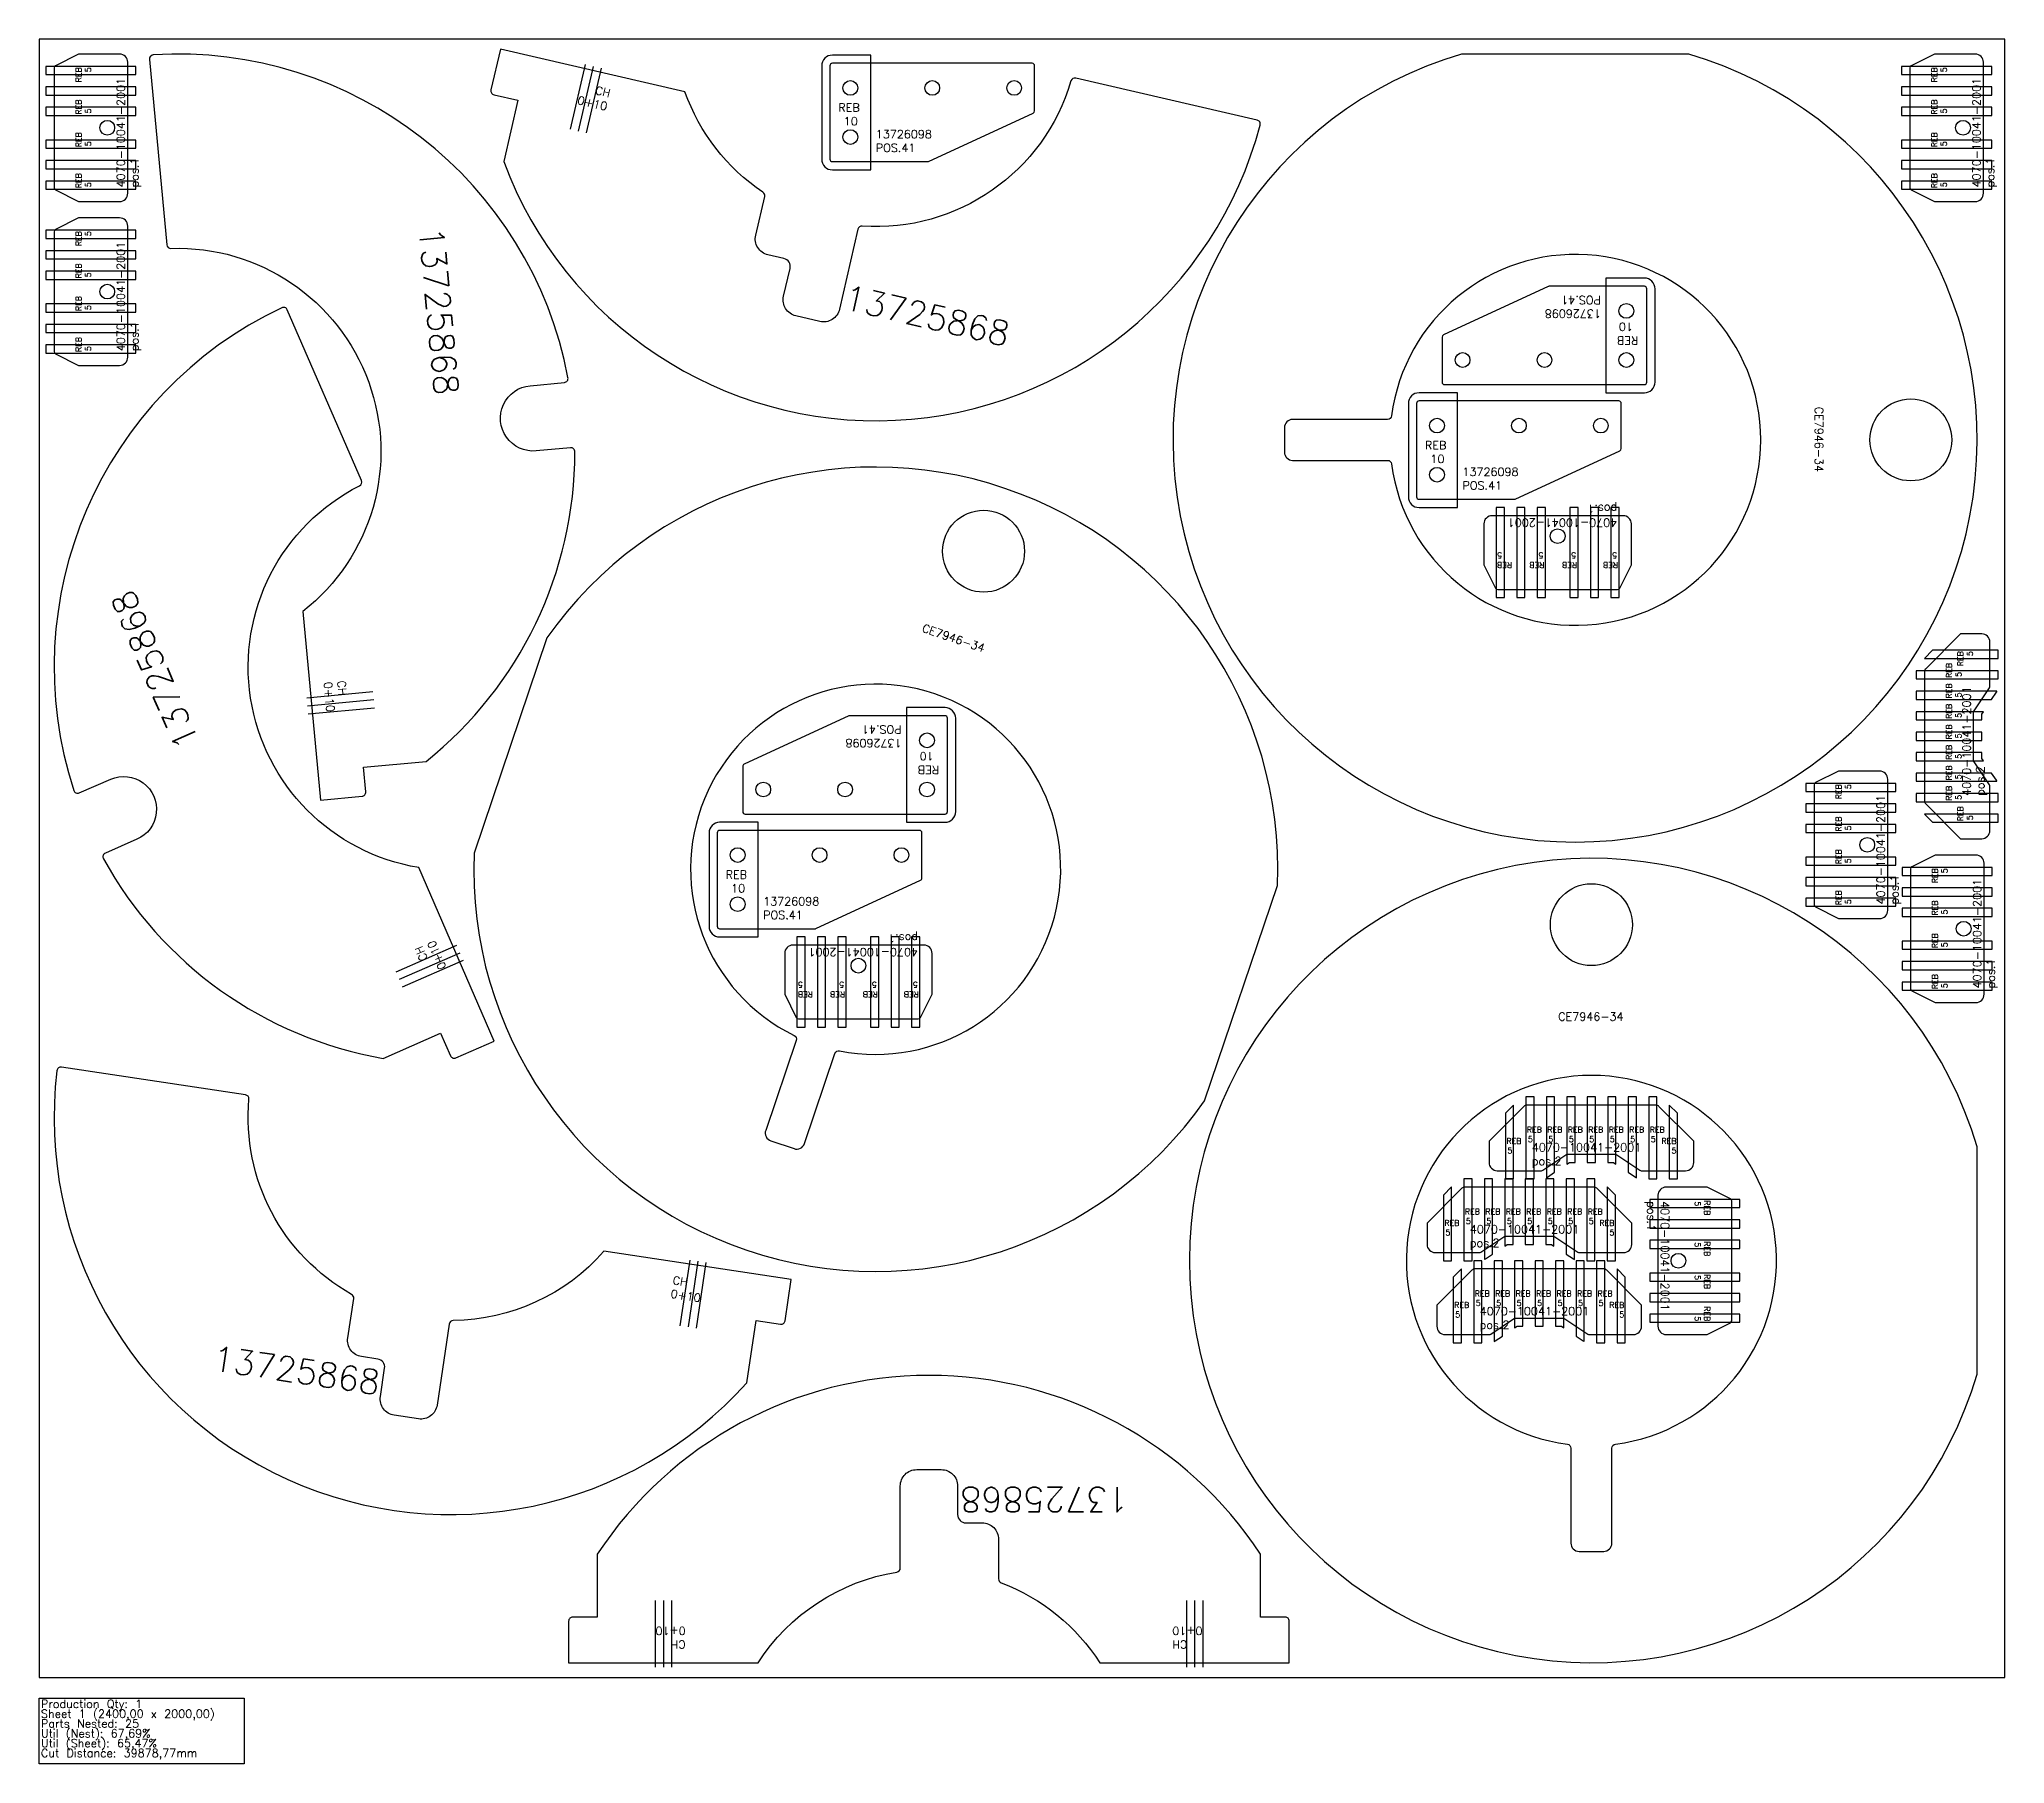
# Model space of a CAD drawing. Header units: millimetres. Extents: x 0 to 2400, y -105 to 2000.
import ezdxf

# ---------------------------------------------------------------- set-up
doc = ezdxf.new("R2010")
doc.units = ezdxf.units.MM
for name, color, linetype in [('13725868', 7, 'Continuous'), ('13726098v0', 7, 'Continuous'), ('4070-10041-2001', 7, 'Continuous'), ('CE7946-34', 7, 'Continuous'), ('Chanfro', 7, 'Continuous'), ('Rebaixo', 6, 'Continuous'), ('sheet', 24, 'Continuous'), ('Stats', 7, 'Continuous'), ('Texto', 7, 'Continuous')]:
    doc.layers.add(name, color=color, linetype=linetype)
doc.styles.get("Standard").update_dxf_attribs({"font": 'txt.shx'})

msp = doc.modelspace()

# ---------------------------------------------------------------- linework, layer by layer
at = {"layer": '13725868', "color": 7}
for points in [[(343.3, 1071.2), (394.1, 1076, 0.414214), (398.6, 1081.4), (395.8, 1111.3), (472.3, 1118.4, 0.227386), (654.1, 1496.4, 0.441988), (648.6, 1501.4), (606.9, 1497.5, -1.000002), (599.5, 1577.2), (641.2, 1581.1, 0.441988), (645.6, 1587, 0.378017), (139.2, 1981, 0.423398), (134.5, 1975.5), (155.6, 1749.3, 0.396943), (160.8, 1744.8, -0.725846), (321.9, 1301.6)], [(977.1, 1670.5, -0.414214), (953.1, 1655.5), (923.8, 1662.3, -0.414214), (908.9, 1686.3), (916.8, 1720.4, 0.414214), (909.3, 1732.4), (889.8, 1736.9, -0.414214), (874.8, 1760.9), (885.8, 1808.2, 0.311282), (883.7, 1813.4, -0.160425), (788.4, 1935.9), (563, 1988), (551.5, 1938.4, 0.414214), (555.3, 1932.4), (584.5, 1925.6), (567.2, 1850.7, 0.732093), (1490.8, 1895.3, 0.423398), (1487.1, 1901.4), (1265.7, 1952.7, 0.396943), (1259.8, 1949.2, -0.351686), (1004.9, 1771.9, 0.36844), (999.7, 1768.1)], [(555.5, 776.8), (463.3, 989, -0.725846), (391, 1455, 0.396943), (393.3, 1461.4), (302.8, 1669.8, 0.423398), (296.1, 1672.3, 0.378017), (42.1, 1083.1, 0.441988), (48.8, 1080.1), (87.2, 1096.7, -1.000002), (119.1, 1023.4), (80.7, 1006.7, 0.441988), (78.3, 999.7, 0.227386), (419.7, 756), (490.1, 786.6), (502.1, 759.1, 0.414214), (508.7, 756.5)], [(918.3, 486.2), (689.5, 520.5, -0.213458), (505.5, 436, 0.36844), (500.6, 431.7), (485.7, 332.7, -0.414214), (463, 315.9), (433.3, 320.3, -0.414214), (416.5, 343.1), (421.7, 377.7, 0.414214), (413.3, 389), (393.5, 392, -0.414214), (376.7, 414.7), (383.9, 462.8, 0.311282), (381.4, 467.9, -0.295088), (256, 706.2, 0.396943), (251.8, 711.5), (27.1, 745.2, 0.423398), (21.4, 740.9, 0.732093), (864, 360.1), (875.4, 436.1), (905, 431.6, 0.414214), (910.7, 435.8)], [(681.4, 74), (651.4, 74, 0.414214), (646.4, 69), (646.4, 18), (877.7, 18, -0.213458), (1047.2, 128.9, 0.36844), (1051.4, 133.8), (1051.4, 234, -0.414214), (1071.4, 254), (1101.4, 254, -0.414214), (1121.4, 234), (1121.4, 199, 0.414214), (1131.4, 189), (1151.4, 189, -0.414214), (1171.4, 169), (1171.4, 120.5, 0.311282), (1174.6, 115.8, -0.160425), (1295.1, 18), (1526.4, 18), (1526.4, 69, 0.414214), (1521.4, 74), (1491.4, 74), (1491.4, 150.8, 0.538683), (681.4, 150.8)]]:
    msp.add_lwpolyline(points, format="xyb", close=True, dxfattribs=at)
at = {"layer": '13726098v0', "color": 6}
for points in [[(1212.4, 1970.7), (968.4, 1970.7, 0.414214), (965.4, 1967.7), (965.4, 1853.7, 0.414214), (968.4, 1850.7), (1084.7, 1850.7, 0.108525), (1086, 1851), (1213.7, 1909.9, 0.292538), (1215.4, 1912.6), (1215.4, 1967.7, 0.414214)], [(1716, 1578.5), (1960, 1578.5, 0.414214), (1963, 1581.5), (1963, 1695.5, 0.414214), (1960, 1698.5), (1843.6, 1698.5, 0.108525), (1842.4, 1698.2), (1714.7, 1639.3, 0.292538), (1713, 1636.6), (1713, 1581.5, 0.414214)], [(1928.8, 1558.5), (1684.8, 1558.5, 0.414214), (1681.8, 1555.5), (1681.8, 1441.5, 0.414214), (1684.8, 1438.5), (1801.1, 1438.5, 0.108525), (1802.4, 1438.8), (1930, 1497.7, 0.292538), (1931.8, 1500.4), (1931.8, 1555.5, 0.414214)], [(862, 1054.2), (1106, 1054.2, 0.414214), (1109, 1057.2), (1109, 1171.2, 0.414214), (1106, 1174.2), (989.7, 1174.2, 0.108525), (988.5, 1174), (860.8, 1115.1, 0.292538), (859, 1112.3), (859, 1057.2, 0.414214)], [(1074.8, 1034.2), (830.8, 1034.2, 0.414214), (827.8, 1031.2), (827.8, 917.2, 0.414214), (830.8, 914.2), (947.1, 914.2, 0.108525), (948.4, 914.5), (1076.1, 973.4, 0.292538), (1077.8, 976.2), (1077.8, 1031.2, 0.414214)]]:
    msp.add_lwpolyline(points, format="xyb", close=True, dxfattribs=at)
for centre in [(990.4, 1940.7), (1090.4, 1940.7), (1190.4, 1940.7), (990.4, 1880.7), (1938, 1668.5), (1738, 1608.5), (1838, 1608.5), (1938, 1608.5), (1706.8, 1528.5), (1806.8, 1528.5), (1906.8, 1528.5), (1706.8, 1468.5), (1084, 1144.2), (884, 1084.2), (984, 1084.2), (1084, 1084.2), (852.8, 1004.2), (952.8, 1004.2), (1052.8, 1004.2), (852.8, 944.2)]:
    msp.add_circle(centre, 9, dxfattribs=at)
at = {"layer": '4070-10041-2001', "color": 3}
for points in [[(108, 1812), (108, 1972, 0.414214), (98, 1982), (48, 1982), (19.7, 1967.8, 0.284079), (18, 1965.1), (18, 1818.9, 0.284079), (19.7, 1816.2), (48, 1802), (98, 1802, 0.414214)], [(2374.1, 1812), (2374.1, 1972, 0.414214), (2364.1, 1982), (2314.1, 1982), (2285.7, 1967.8, 0.284079), (2284.1, 1965.1), (2284.1, 1818.9, 0.284079), (2285.7, 1816.2), (2314.1, 1802), (2364.1, 1802, 0.414214)], [(108, 1612), (108, 1772, 0.414214), (98, 1782), (48, 1782), (19.7, 1767.8, 0.284079), (18, 1765.1), (18, 1618.9, 0.284079), (19.7, 1616.2), (48, 1602), (98, 1602, 0.414214)], [(1934.1, 1418.5), (1774.1, 1418.5, 0.414214), (1764.1, 1408.5), (1764.1, 1358.5), (1778.2, 1330.2, 0.284079), (1780.9, 1328.5), (1927.2, 1328.5, 0.284079), (1929.9, 1330.2), (1944.1, 1358.5), (1944.1, 1408.5, 0.414214)], [(2257.2, 936.7), (2257.2, 1096.7, 0.414214), (2247.2, 1106.7), (2197.2, 1106.7), (2168.8, 1092.6, 0.284079), (2167.2, 1089.9), (2167.2, 943.6, 0.284079), (2168.8, 940.9), (2197.2, 926.7), (2247.2, 926.7, 0.414214)], [(2374.9, 834.2), (2374.9, 994.2, 0.414214), (2364.9, 1004.2), (2314.9, 1004.2), (2286.5, 990, 0.284079), (2284.9, 987.3), (2284.9, 841, 0.284079), (2286.5, 838.4), (2314.9, 824.2), (2364.9, 824.2, 0.414214)], [(1080.2, 894.2), (920.2, 894.2, 0.414214), (910.2, 884.2), (910.2, 834.2), (924.4, 805.9, 0.284079), (927.1, 804.2), (1073.4, 804.2, 0.284079), (1076, 805.9), (1090.2, 834.2), (1090.2, 884.2, 0.414214)], [(1976.6, 588.9), (1976.6, 428.9, 0.414214), (1986.6, 418.9), (2036.6, 418.9), (2065, 433.1, 0.284079), (2066.6, 435.8), (2066.6, 582, 0.284079), (2065, 584.7), (2036.6, 598.9), (1986.6, 598.9, 0.414214)]]:
    msp.add_lwpolyline(points, format="xyb", close=True, dxfattribs=at)
at = {"layer": '4070-10041-2001', "color": 1}
for points in [[(2362, 1179.2), (2381.5, 1208.4, 0.148069), (2382, 1210.1), (2382, 1264.2, 0.414214), (2372, 1274.2), (2346, 1274.2), (2303.5, 1231.7, 0.198912), (2302, 1228.1), (2302, 1070.3, 0.198912), (2303.5, 1066.7), (2346, 1024.2), (2372, 1024.2, 0.414214), (2382, 1034.2), (2382, 1088.3, 0.148069), (2381.5, 1089.9), (2362, 1119.2)], [(1925.3, 638.9), (1954.6, 619.4, 0.148069), (1956.2, 618.9), (2010.3, 618.9, 0.414214), (2020.3, 628.9), (2020.3, 654.9), (1977.8, 697.4, 0.198912), (1974.3, 698.9), (1816.4, 698.9, 0.198912), (1812.9, 697.4), (1770.3, 654.9), (1770.3, 628.9, 0.414214), (1780.3, 618.9), (1834.4, 618.9, 0.148069), (1836.1, 619.4), (1865.3, 638.9)], [(1849.6, 538.9), (1878.8, 519.4, 0.148069), (1880.5, 518.9), (1934.6, 518.9, 0.414214), (1944.6, 528.9), (1944.6, 554.9), (1902.1, 597.4, 0.198912), (1898.5, 598.9), (1740.7, 598.9, 0.198912), (1737.1, 597.4), (1694.6, 554.9), (1694.6, 528.9, 0.414214), (1704.6, 518.9), (1758.7, 518.9, 0.148069), (1760.3, 519.4), (1789.6, 538.9)], [(1861.6, 438.9), (1890.9, 419.4, 0.148069), (1892.6, 418.9), (1946.6, 418.9, 0.414214), (1956.6, 428.9), (1956.6, 454.9), (1914.1, 497.4, 0.198912), (1910.6, 498.9), (1752.7, 498.9, 0.198912), (1749.2, 497.4), (1706.6, 454.9), (1706.6, 428.9, 0.414214), (1716.6, 418.9), (1770.7, 418.9, 0.148069), (1772.4, 419.4), (1801.6, 438.9)]]:
    msp.add_lwpolyline(points, format="xyb", close=True, dxfattribs=at)
at = {"layer": '4070-10041-2001', "color": 3}
for centre in [(83, 1892), (2349.1, 1892), (83, 1692), (1854.1, 1393.5), (2232.2, 1016.7), (2349.9, 914.2), (1000.2, 869.2), (2001.6, 508.9)]:
    msp.add_circle(centre, 9, dxfattribs=at)
at = {"layer": 'CE7946-34', "color": 7}
for points in [[(2014.1, 1982), (1736.7, 1982, 6.935416)], [(1651.3, 1540.4, -0.376562), (1646.4, 1536), (1530.4, 1536, 0.414214), (1520.4, 1526), (1520.4, 1496, 0.414214), (1530.4, 1486), (1646.4, 1486, -0.376562), (1651.3, 1481.6, 15.334789)], [(619.9, 1269.4), (530.9, 1006.7, 0.747965), (1423, 704.2), (1512.1, 967, 0.747965)], [(921.7, 784, -0.376562), (924.2, 777.9), (887, 668.1, 0.414214), (893.3, 655.4), (921.7, 645.8, 0.414214), (934.4, 652), (971.6, 761.9, -0.376562), (977.3, 765.2, 15.334789)], [(2366.3, 647.9, 6.935416), (2366.3, 370.5)], [(1866, 285.1, -0.376562), (1870.3, 280.1), (1870.3, 164.2, 0.414214), (1880.3, 154.2), (1910.3, 154.2, 0.414214), (1920.3, 164.2), (1920.3, 280.1, -0.376562), (1924.7, 285.1, 15.334789)]]:
    msp.add_lwpolyline(points, format="xyb", close=True, dxfattribs=at)
for centre in [(2285.4, 1511), (1153.1, 1375.1), (1895.3, 919.2)]:
    msp.add_circle(centre, 50, dxfattribs=at)
at = {"layer": 'Chanfro', "color": 1}
for p, q in [((648.8, 1890.2), (667.1, 1969.1)), ((658.6, 1887.9), (676.8, 1966.8)), ((668.3, 1885.7), (686.6, 1964.6)), ((407.3, 1203.4), (326.7, 1195.9)), ((408.3, 1193.5), (327.6, 1185.9)), ((409.2, 1183.5), (328.5, 1176)), ((435.7, 861.8), (510, 894)), ((439.7, 852.6), (514, 884.9)), ((443.7, 843.4), (517.9, 875.7)), ((782.7, 429.7), (794.7, 509.8)), ((792.6, 428.2), (804.6, 508.3)), ((802.5, 426.7), (814.5, 506.9)), ((752.1, 94), (752.1, 13)), ((762.1, 94), (762.1, 13)), ((772.1, 94), (772.1, 13)), ((1400.7, 94), (1400.7, 13)), ((1410.7, 94), (1410.7, 13)), ((1420.7, 94), (1420.7, 13))]:
    msp.add_line(p, q, dxfattribs=at)
at = {"layer": 'Rebaixo', "color": 6}
for points in [[(1015.4, 1980.7), (968.4, 1980.7, 0.414214), (955.4, 1967.7), (955.4, 1853.7, 0.414214), (968.4, 1840.7), (1015.4, 1840.7)], [(1913, 1568.5), (1960, 1568.5, 0.414214), (1973, 1581.5), (1973, 1695.5, 0.414214), (1960, 1708.5), (1913, 1708.5)], [(1731.8, 1568.5), (1684.8, 1568.5, 0.414214), (1671.8, 1555.5), (1671.8, 1441.5, 0.414214), (1684.8, 1428.5), (1731.8, 1428.5)], [(1059, 1044.2), (1106, 1044.2, 0.414214), (1119, 1057.2), (1119, 1171.2, 0.414214), (1106, 1184.2), (1059, 1184.2)], [(877.8, 1044.2), (830.8, 1044.2, 0.414214), (817.8, 1031.2), (817.8, 917.2, 0.414214), (830.8, 904.2), (877.8, 904.2)]]:
    msp.add_lwpolyline(points, format="xyb", close=True, dxfattribs=at)
at = {"layer": 'Rebaixo', "color": 3}
for points in [[(118, 1967), (8, 1967), (8, 1957), (118, 1957)], [(2384.1, 1967), (2274.1, 1967), (2274.1, 1957), (2384.1, 1957)], [(118, 1942), (8, 1942), (8, 1932), (118, 1932)], [(2384.1, 1942), (2274.1, 1942), (2274.1, 1932), (2384.1, 1932)], [(118, 1917), (8, 1917), (8, 1907), (118, 1907)], [(2384.1, 1917), (2274.1, 1917), (2274.1, 1907), (2384.1, 1907)], [(118, 1867), (118, 1877), (8, 1877), (8, 1867)], [(2384.1, 1867), (2384.1, 1877), (2274.1, 1877), (2274.1, 1867)], [(118, 1852), (8, 1852), (8, 1842), (118, 1842)], [(2384.1, 1852), (2274.1, 1852), (2274.1, 1842), (2384.1, 1842)], [(118, 1827), (8, 1827), (8, 1817), (118, 1817)], [(2384.1, 1827), (2274.1, 1827), (2274.1, 1817), (2384.1, 1817)], [(118, 1767), (8, 1767), (8, 1757), (118, 1757)], [(118, 1742), (8, 1742), (8, 1732), (118, 1732)], [(118, 1717), (8, 1717), (8, 1707), (118, 1707)], [(118, 1667), (118, 1677), (8, 1677), (8, 1667)], [(118, 1652), (8, 1652), (8, 1642), (118, 1642)], [(118, 1627), (8, 1627), (8, 1617), (118, 1617)], [(1779.1, 1428.5), (1779.1, 1318.5), (1789.1, 1318.5), (1789.1, 1428.5)], [(1804.1, 1428.5), (1804.1, 1318.5), (1814.1, 1318.5), (1814.1, 1428.5)], [(1829.1, 1428.5), (1829.1, 1318.5), (1839.1, 1318.5), (1839.1, 1428.5)], [(1879.1, 1428.5), (1869.1, 1428.5), (1869.1, 1318.5), (1879.1, 1318.5)], [(1894.1, 1428.5), (1894.1, 1318.5), (1904.1, 1318.5), (1904.1, 1428.5)], [(1919.1, 1428.5), (1919.1, 1318.5), (1929.1, 1318.5), (1929.1, 1428.5)], [(2267.2, 1091.7), (2157.2, 1091.7), (2157.2, 1081.7), (2267.2, 1081.7)], [(2267.2, 1066.7), (2157.2, 1066.7), (2157.2, 1056.7), (2267.2, 1056.7)], [(2267.2, 1041.7), (2157.2, 1041.7), (2157.2, 1031.7), (2267.2, 1031.7)], [(2267.2, 991.7), (2267.2, 1001.7), (2157.2, 1001.7), (2157.2, 991.7)], [(2384.9, 989.2), (2274.9, 989.2), (2274.9, 979.2), (2384.9, 979.2)], [(2267.2, 976.7), (2157.2, 976.7), (2157.2, 966.7), (2267.2, 966.7)], [(2384.9, 964.2), (2274.9, 964.2), (2274.9, 954.2), (2384.9, 954.2)], [(2267.2, 951.7), (2157.2, 951.7), (2157.2, 941.7), (2267.2, 941.7)], [(2384.9, 939.2), (2274.9, 939.2), (2274.9, 929.2), (2384.9, 929.2)], [(925.2, 904.2), (925.2, 794.2), (935.2, 794.2), (935.2, 904.2)], [(950.2, 904.2), (950.2, 794.2), (960.2, 794.2), (960.2, 904.2)], [(975.2, 904.2), (975.2, 794.2), (985.2, 794.2), (985.2, 904.2)], [(1025.2, 904.2), (1015.2, 904.2), (1015.2, 794.2), (1025.2, 794.2)], [(1040.2, 904.2), (1040.2, 794.2), (1050.2, 794.2), (1050.2, 904.2)], [(1065.2, 904.2), (1065.2, 794.2), (1075.2, 794.2), (1075.2, 904.2)], [(2384.9, 889.2), (2384.9, 899.2), (2274.9, 899.2), (2274.9, 889.2)], [(2384.9, 874.2), (2274.9, 874.2), (2274.9, 864.2), (2384.9, 864.2)], [(2384.9, 849.2), (2274.9, 849.2), (2274.9, 839.2), (2384.9, 839.2)], [(1966.6, 573.9), (2076.6, 573.9), (2076.6, 583.9), (1966.6, 583.9)], [(1966.6, 548.9), (2076.6, 548.9), (2076.6, 558.9), (1966.6, 558.9)], [(1966.6, 533.9), (1966.6, 523.9), (2076.6, 523.9), (2076.6, 533.9)], [(1966.6, 483.9), (2076.6, 483.9), (2076.6, 493.9), (1966.6, 493.9)], [(1966.6, 458.9), (2076.6, 458.9), (2076.6, 468.9), (1966.6, 468.9)], [(1966.6, 433.9), (2076.6, 433.9), (2076.6, 443.9), (1966.6, 443.9)]]:
    msp.add_lwpolyline(points, close=True, dxfattribs=at)
at = {"layer": 'Rebaixo', "color": 1}
for points in [[(2392, 1254.2), (2311.9, 1254.2), (2301.9, 1244.2), (2392, 1244.2)], [(2374, 1179.2), (2292, 1179.2), (2292, 1169.2), (2372, 1169.2), (2372, 1176.2)], [(2372, 1154.2), (2292, 1154.2), (2292, 1144.2), (2372, 1144.2)], [(2372, 1129.2), (2292, 1129.2), (2292, 1119.2), (2374, 1119.2), (2372, 1122.2)], [(2392, 1054.2), (2301.9, 1054.2), (2311.9, 1044.2), (2392, 1044.2)], [(1800.3, 608.9), (1800.3, 699), (1790.3, 689), (1790.3, 608.9)], [(1875.3, 628.9), (1875.3, 708.9), (1865.3, 708.9), (1865.3, 626.9), (1868.4, 628.9)], [(1900.3, 628.9), (1900.3, 708.9), (1890.3, 708.9), (1890.3, 628.9)], [(1925.3, 626.9), (1925.3, 708.9), (1915.3, 708.9), (1915.3, 628.9), (1922.3, 628.9)], [(2000.3, 608.9), (2000.3, 689), (1990.3, 699), (1990.3, 608.9)], [(1799.6, 528.9), (1799.6, 608.9), (1789.6, 608.9), (1789.6, 526.9), (1792.6, 528.9)], [(1824.6, 528.9), (1824.6, 608.9), (1814.6, 608.9), (1814.6, 528.9)], [(1849.6, 526.9), (1849.6, 608.9), (1839.6, 608.9), (1839.6, 528.9), (1846.6, 528.9)], [(1724.6, 508.9), (1724.6, 599), (1714.6, 589), (1714.6, 508.9)], [(1924.6, 508.9), (1924.6, 589), (1914.6, 599), (1914.6, 508.9)], [(1811.6, 428.9), (1811.6, 508.9), (1801.6, 508.9), (1801.6, 426.9), (1804.7, 428.9)], [(1836.6, 428.9), (1836.6, 508.9), (1826.6, 508.9), (1826.6, 428.9)], [(1861.6, 426.9), (1861.6, 508.9), (1851.6, 508.9), (1851.6, 428.9), (1858.6, 428.9)], [(1736.6, 408.9), (1736.6, 499), (1726.6, 489), (1726.6, 408.9)], [(1936.6, 408.9), (1936.6, 489), (1926.6, 499), (1926.6, 408.9)]]:
    msp.add_lwpolyline(points, close=True, dxfattribs=at)
for points in [[(2392, 1229.2), (2292, 1229.2, 0.017868), (2292, 1228.1), (2292, 1219.2), (2392, 1219.2)], [(2390.6, 1204.2), (2292, 1204.2), (2292, 1194.2), (2384, 1194.2), (2389.8, 1202.9, 0.02906)], [(2384, 1104.2), (2292, 1104.2), (2292, 1094.2), (2390.6, 1094.2, 0.02906), (2389.8, 1095.5)], [(2392, 1079.2), (2292, 1079.2), (2292, 1070.3, 0.017868), (2292, 1069.2), (2392, 1069.2)], [(1825.3, 608.9), (1825.3, 708.9), (1816.4, 708.9, 0.017868), (1815.3, 708.9), (1815.3, 608.9)], [(1850.3, 616.9), (1850.3, 708.9), (1840.3, 708.9), (1840.3, 610.3, 0.02906), (1841.6, 611.1)], [(1950.3, 610.3), (1950.3, 708.9), (1940.3, 708.9), (1940.3, 616.9), (1949, 611.1, 0.02906)], [(1975.3, 608.9), (1975.3, 708.9, 0.017868), (1974.3, 708.9), (1965.3, 708.9), (1965.3, 608.9)], [(1749.6, 508.9), (1749.6, 608.9), (1740.7, 608.9, 0.017868), (1739.6, 608.9), (1739.6, 508.9)], [(1774.6, 516.9), (1774.6, 608.9), (1764.6, 608.9), (1764.6, 510.3, 0.02906), (1765.9, 511.1)], [(1874.6, 510.3), (1874.6, 608.9), (1864.6, 608.9), (1864.6, 516.9), (1873.3, 511.1, 0.02906)], [(1899.6, 508.9), (1899.6, 608.9, 0.017868), (1898.5, 608.9), (1889.6, 608.9), (1889.6, 508.9)], [(1761.6, 408.9), (1761.6, 508.9), (1752.7, 508.9, 0.017868), (1751.6, 508.9), (1751.6, 408.9)], [(1786.6, 416.9), (1786.6, 508.9), (1776.6, 508.9), (1776.6, 410.3, 0.02906), (1777.9, 411.1)], [(1886.6, 410.3), (1886.6, 508.9), (1876.6, 508.9), (1876.6, 416.9), (1885.3, 411.1, 0.02906)], [(1911.6, 408.9), (1911.6, 508.9, 0.017868), (1910.6, 508.9), (1901.6, 508.9), (1901.6, 408.9)]]:
    msp.add_lwpolyline(points, format="xyb", close=True, dxfattribs=at)
at = {"layer": 'sheet', "color": 7}
msp.add_lwpolyline([(0, 0), (2400, 0), (2400, 2000), (0, 2000)], close=True, dxfattribs=at)
at = {"layer": 'Stats', "color": 151}
msp.add_lwpolyline([(0, -25), (250, -25), (250, -105), (0, -105), (0, -25)], close=True, dxfattribs=at)

# ---------------------------------------------------------------- texts
at = {"layer": 'Chanfro', "color": 1, "char_height": 10, "width": 54.353}
for insert, attachment_point, rotation in [((692.3, 1912.9), 9, 346.9651), ((373.9, 1217.7), 1, 275.3234), ((458.1, 890.3), 3, 113.4764), ((770.4, 463.9), 7, 351.474), ((789.3, 62.1), 7, 180), ((1383.5, 62.1), 9, 180)]:
    msp.add_mtext('CH 0+10', dxfattribs=dict(at, insert=insert, attachment_point=attachment_point, rotation=rotation))
at = {"layer": 'Rebaixo', "color": 3, "char_height": 7}
for s, insert, attachment_point, rotation in [('REB\\P5', (44.4, 1965.8), 3, 90), ('REB\\P5', (2310.5, 1965.8), 3, 90), ('REB\\P{\\W0.167029; }5', (44.4, 1908.2), 1, 90), ('REB\\P{\\W0.167029; }5', (2310.5, 1908.2), 1, 90), ('REB\\P{\\W0.167029; }5', (44.4, 1868.2), 1, 90), ('REB\\P{\\W0.167029; }5', (2310.5, 1868.2), 1, 90), ('REB\\P{\\W0.167029; }5', (44.4, 1818.2), 1, 90), ('REB\\P{\\W0.167029; }5', (2310.5, 1818.2), 1, 90), ('REB\\P5', (44.4, 1765.8), 3, 90), ('REB\\P{\\W0.167029; }5', (44.4, 1708.2), 1, 90), ('REB\\P{\\W0.167029; }5', (44.4, 1668.2), 1, 90), ('REB\\P{\\W0.167029; }5', (44.4, 1618.2), 1, 90), ('REB\\P5', (1780.2, 1354.9), 3, 180), ('REB\\P{\\W0.167029; }5', (1837.9, 1354.9), 1, 180), ('REB\\P{\\W0.167029; }5', (1877.9, 1354.9), 1, 180), ('REB\\P{\\W0.167029; }5', (1927.9, 1354.9), 1, 180), ('REB\\P5', (2193.6, 1090.6), 3, 90), ('REB\\P{\\W0.167029; }5', (2193.6, 1032.9), 1, 90), ('REB\\P{\\W0.167029; }5', (2193.6, 992.9), 1, 90), ('REB\\P5', (2311.3, 988), 3, 90), ('REB\\P{\\W0.167029; }5', (2193.6, 942.9), 1, 90), ('REB\\P{\\W0.167029; }5', (2311.3, 930.4), 1, 90), ('REB\\P{\\W0.167029; }5', (2311.3, 890.4), 1, 90), ('REB\\P5', (926.4, 830.7), 3, 180), ('REB\\P{\\W0.167029; }5', (984, 830.7), 1, 180), ('REB\\P{\\W0.167029; }5', (1024, 830.7), 1, 180), ('REB\\P{\\W0.167029; }5', (1074, 830.7), 1, 180), ('REB\\P{\\W0.167029; }5', (2311.3, 840.4), 1, 90), ('REB\\P{\\W0.167029; }5', (2040.2, 582.7), 1, 270), ('REB\\P{\\W0.167029; }5', (2040.2, 532.7), 1, 270), ('REB\\P{\\W0.167029; }5', (2040.2, 492.7), 1, 270), ('REB\\P5', (2040.2, 435.1), 3, 270)]:
    msp.add_mtext_dynamic_manual_height_columns(s, width=7.005, gutter_width=12.5, heights=[0], dxfattribs=dict(at, insert=insert, attachment_point=attachment_point, rotation=rotation))
at = {"layer": 'Rebaixo', "color": 6, "char_height": 10, "attachment_point": 1}
for insert in [(975.7, 1921.7), (1692.1, 1509.5), (838.1, 985.3)]:
    msp.add_mtext_dynamic_manual_height_columns('REB\\P{\\W0.745316; }10', width=26.573, gutter_width=12.5, heights=[0], dxfattribs=dict(at, insert=insert))
at = {"layer": 'Rebaixo', "color": 6, "char_height": 10, "attachment_point": 1, "rotation": 180}
for insert in [(1952.7, 1627.4), (1098.8, 1103.2)]:
    msp.add_mtext_dynamic_manual_height_columns('REB\\P{\\W0.745316; }10', width=26.573, gutter_width=12.5, heights=[0], dxfattribs=dict(at, insert=insert))
at = {"layer": 'Rebaixo', "color": 1, "char_height": 7, "rotation": 90}
for s, insert, attachment_point in [('REB\\P5', (2342.4, 1253), 3), ('REB\\P{\\W0.167029; }5', (2328.5, 1220.4), 1), ('REB\\P{\\W0.167029; }5', (2328.4, 1195.4), 1), ('REB\\P{\\W0.167029; }5', (2328.4, 1170.4), 1), ('REB\\P{\\W0.167029; }5', (2328.4, 1145.4), 1), ('REB\\P{\\W0.167029; }5', (2328.4, 1120.4), 1), ('REB\\P{\\W0.167029; }5', (2328.4, 1095.4), 1), ('REB\\P{\\W0.167029; }5', (2328.4, 1070.4), 1), ('REB\\P{\\W0.167029; }5', (2342.4, 1045.4), 1)]:
    msp.add_mtext_dynamic_manual_height_columns(s, width=7.005, gutter_width=12.5, heights=[0], dxfattribs=dict(at, insert=insert, attachment_point=attachment_point))
at = {"layer": 'Rebaixo', "color": 1, "char_height": 7}
for s, insert, attachment_point in [('REB\\P{\\W0.167029; }5', (1816.5, 672.5), 1), ('REB\\P{\\W0.167029; }5', (1841.5, 672.5), 1), ('REB\\P{\\W0.167029; }5', (1866.5, 672.5), 1), ('REB\\P{\\W0.167029; }5', (1891.5, 672.5), 1), ('REB\\P{\\W0.167029; }5', (1916.5, 672.5), 1), ('REB\\P{\\W0.167029; }5', (1941.5, 672.5), 1), ('REB\\P{\\W0.167029; }5', (1966.5, 672.4), 1), ('REB\\P{\\W0.167029; }5', (1791.5, 658.5), 1), ('REB\\P5', (1999.2, 658.5), 3), ('REB\\P{\\W0.167029; }5', (1715.8, 558.5), 1), ('REB\\P{\\W0.167029; }5', (1740.8, 572.5), 1), ('REB\\P{\\W0.167029; }5', (1765.8, 572.5), 1), ('REB\\P{\\W0.167029; }5', (1790.8, 572.5), 1), ('REB\\P{\\W0.167029; }5', (1815.8, 572.5), 1), ('REB\\P{\\W0.167029; }5', (1840.8, 572.5), 1), ('REB\\P{\\W0.167029; }5', (1865.8, 572.5), 1), ('REB\\P{\\W0.167029; }5', (1890.8, 572.4), 1), ('REB\\P5', (1923.4, 558.5), 3), ('REB\\P{\\W0.167029; }5', (1727.8, 458.5), 1), ('REB\\P{\\W0.167029; }5', (1752.8, 472.5), 1), ('REB\\P{\\W0.167029; }5', (1777.8, 472.5), 1), ('REB\\P{\\W0.167029; }5', (1802.8, 472.5), 1), ('REB\\P{\\W0.167029; }5', (1827.8, 472.5), 1), ('REB\\P{\\W0.167029; }5', (1852.8, 472.5), 1), ('REB\\P{\\W0.167029; }5', (1877.8, 472.5), 1), ('REB\\P{\\W0.167029; }5', (1902.8, 472.4), 1), ('REB\\P5', (1935.5, 458.5), 3)]:
    msp.add_mtext_dynamic_manual_height_columns(s, width=7.005, gutter_width=12.5, heights=[0], dxfattribs=dict(at, insert=insert, attachment_point=attachment_point))
at = {"layer": 'Stats', "color": 60}
for s, p in [('Sheet 1 (2400,00 x 2000,00)', (2, -49)), ('Production Qty: 1', (2, -37)), ('Parts Nested: 25', (2, -61)), ('Util (Nest): 67,69%', (2, -73)), ('Cut Distance: 39878,77mm', (2, -97)), ('Util (Sheet): 65,47%', (2, -85))]:
    msp.add_text(s, height=10, dxfattribs=at).set_placement(p)
at = {"layer": 'Texto', "color": 3}
for s, insert, char_height, width, attachment_point, rotation in [('4070-10041-2001 pos.1', (94.5, 1819.2), 10, 148.334, 1, 90), ('4070-10041-2001 pos.1', (2360.5, 1819.2), 10, 148.334, 1, 90), ('13725868', (493.4, 1772), 30, 189.112, 1, 275.3234), ('4070-10041-2001 pos.1', (94.5, 1619.2), 10, 148.334, 1, 90), ('13725868', (1180.8, 1624.9), 30, 189.112, 9, 346.9651), ('CE7946-34', (2178.2, 1551.5), 10, 412.817, 1, 270), ('4070-10041-2001 pos.1', (1926.8, 1404.9), 10, 148.334, 1, 180), ('13725868', (86.4, 1318.6), 30, 189.112, 3, 113.4764), ('CE7946-34', (1080.3, 1286.6), 10, 412.817, 1, 341.2738), ('4070-10041-2001 pos.1', (2243.6, 943.9), 10, 148.334, 1, 90), ('4070-10041-2001 pos.1', (2361.3, 841.4), 10, 148.334, 1, 90), ('4070-10041-2001 pos.1', (1073, 880.7), 10, 148.334, 1, 180), ('4070-10041-2001 pos.1', (1990.2, 581.7), 10, 148.334, 1, 270), ('13725868', (210.2, 375.6), 30, 189.112, 7, 351.474), ('13725868', (1330.2, 232.4), 30, 189.112, 7, 180)]:
    msp.add_mtext(s, dxfattribs=dict(at, insert=insert, char_height=char_height, width=width, attachment_point=attachment_point, rotation=rotation))
at = {"layer": 'Texto', "color": 6, "char_height": 10, "width": 114.262, "attachment_point": 1}
for insert in [(1021.4, 1889.2), (1737.8, 1477), (883.9, 952.7)]:
    msp.add_mtext('13726098 POS.41', dxfattribs=dict(at, insert=insert))
at = {"layer": 'Texto', "color": 6, "char_height": 10, "width": 114.262, "attachment_point": 1, "rotation": 180}
for insert in [(1906.9, 1660), (1053, 1135.8)]:
    msp.add_mtext('13726098 POS.41', dxfattribs=dict(at, insert=insert))
at = {"layer": 'Texto', "color": 1, "insert": (2348.5, 1076.4), "char_height": 10, "width": 148.334, "attachment_point": 1, "rotation": 90}
msp.add_mtext('4070-10041-2001 pos.2', dxfattribs=at)
at = {"layer": 'Texto', "color": 3, "insert": (1854.8, 812), "char_height": 10, "width": 412.817, "attachment_point": 1}
msp.add_mtext('CE7946-34', dxfattribs=at)
at = {"layer": 'Texto', "color": 1, "char_height": 10, "width": 148.334, "attachment_point": 1}
for insert in [(1822.5, 652.4), (1746.8, 552.4), (1758.9, 452.4)]:
    msp.add_mtext('4070-10041-2001 pos.2', dxfattribs=dict(at, insert=insert))

doc.saveas('drawing.dxf')
